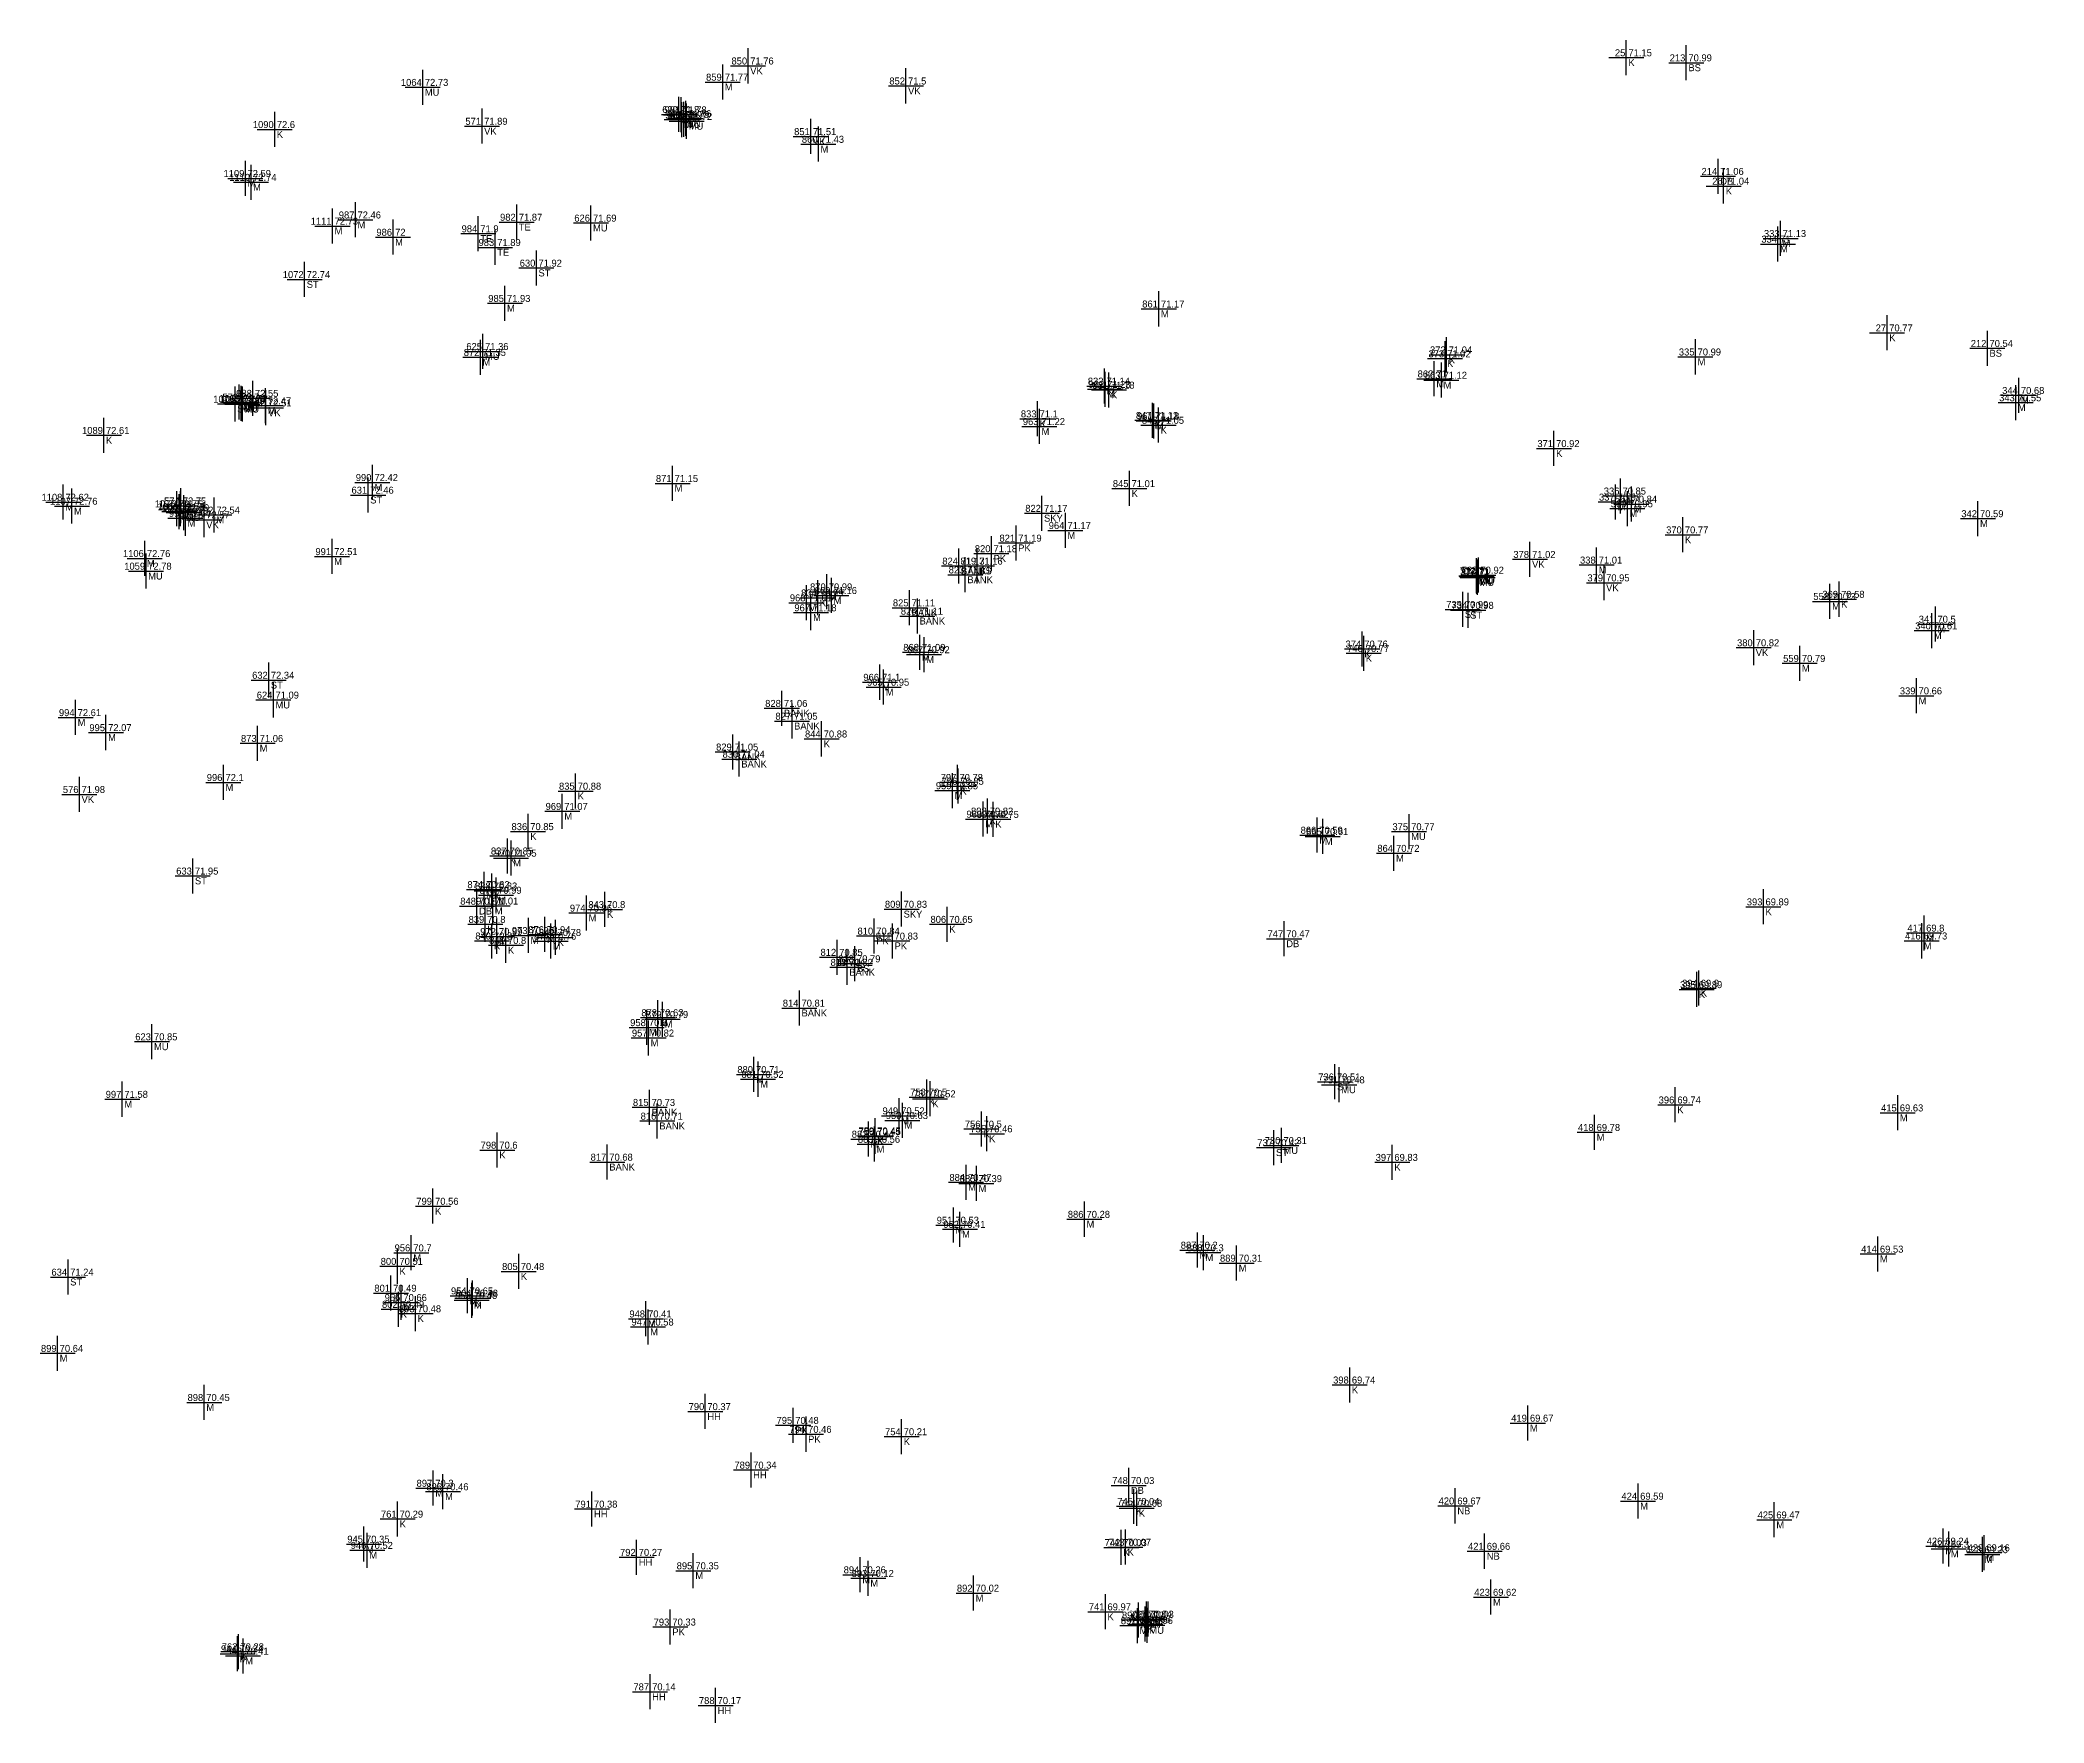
# Model space of a CAD drawing. Header units: metres. Extents: x 152719 to 152886, y 6408449 to 6408667.
# Drawn here: x 152750.8 to 152808, y 6408529.7 to 6408577.7 of the extents above; entities that cross this region are included whole.
import ezdxf
from ezdxf.enums import TextEntityAlignment as Align

# ---------------------------------------------------------------- set-up
doc = ezdxf.new("R2010")
doc.units = ezdxf.units.M
doc.header["$PDMODE"] = 2
doc.header["$PDSIZE"] = 0.5
for name, color, linetype in [('BANK', 7, 'Continuous'), ('BS', 7, 'Continuous'), ('DB', 7, 'Continuous'), ('HH', 7, 'Continuous'), ('K', 7, 'Continuous'), ('M', 7, 'Continuous'), ('MU', 7, 'Continuous'), ('NB', 7, 'Continuous'), ('PK', 7, 'Continuous'), ('pntdesc', 1, 'Continuous'), ('pntelev', 2, 'Continuous'), ('pntno', 3, 'Continuous'), ('SKY', 7, 'Continuous'), ('ST', 7, 'Continuous'), ('TE', 7, 'Continuous'), ('VK', 7, 'Continuous')]:
    doc.layers.add(name, color=color, linetype=linetype)

# ---------------------------------------------------------------- blocks, each defined once
blk = doc.blocks.new('meas')
at = {"color": 0}
blk.add_point((0, 0), dxfattribs=at)
at = {"layer": 'pntdesc'}
blk.add_attdef('PNTDESC', text='', height=1, dxfattribs=at).set_placement((0.3, -0.21), align=Align.TOP_LEFT)
at = {"layer": 'pntelev'}
blk.add_attdef('PNTELEV', (0.3, 0.19), '', height=1, dxfattribs=at)
at = {"layer": 'pntno'}
blk.add_attdef('PNTNO', text='', height=1, dxfattribs=at).set_placement((-0.14, 0.19), align=Align.RIGHT)

msp = doc.modelspace()

# ---------------------------------------------------------------- block references
at = {"layer": 'BANK', "xscale": 0.2, "yscale": 0.2, "zscale": 0.2}
for p, values in [((152777.034, 6408562.735, 71.13), {'PNTNO': '824', 'PNTELEV': '71.13', 'PNTDESC': 'BANK'}), ((152777.215, 6408562.484, 71.115), {'PNTNO': '823', 'PNTELEV': '71.11', 'PNTDESC': 'BANK'}), ((152775.623, 6408561.543, 71.111), {'PNTNO': '825', 'PNTELEV': '71.11', 'PNTDESC': 'BANK'}), ((152775.849, 6408561.306, 71.115), {'PNTNO': '826', 'PNTELEV': '71.11', 'PNTDESC': 'BANK'}), ((152771.978, 6408558.673, 71.06), {'PNTNO': '828', 'PNTELEV': '71.06', 'PNTDESC': 'BANK'}), ((152772.269, 6408558.306, 71.049), {'PNTNO': '827', 'PNTELEV': '71.05', 'PNTDESC': 'BANK'}), ((152770.576, 6408557.427, 71.05), {'PNTNO': '829', 'PNTELEV': '71.05', 'PNTDESC': 'BANK'}), ((152770.761, 6408557.223, 71.038), {'PNTNO': '830', 'PNTELEV': '71.04', 'PNTDESC': 'BANK'}), ((152773.557, 6408551.566, 70.85), {'PNTNO': '812', 'PNTELEV': '70.85', 'PNTDESC': 'BANK'}), ((152773.844, 6408551.28, 70.817), {'PNTNO': '813', 'PNTELEV': '70.82', 'PNTDESC': 'BANK'}), ((152772.48, 6408550.115, 70.806), {'PNTNO': '814', 'PNTELEV': '70.81', 'PNTDESC': 'BANK'}), ((152768.202, 6408547.281, 70.728), {'PNTNO': '815', 'PNTELEV': '70.73', 'PNTDESC': 'BANK'}), ((152768.422, 6408546.889, 70.706), {'PNTNO': '816', 'PNTELEV': '70.71', 'PNTDESC': 'BANK'}), ((152766.994, 6408545.717, 70.682), {'PNTNO': '817', 'PNTELEV': '70.68', 'PNTDESC': 'BANK'})]:
    msp.add_blockref('meas', p, dxfattribs=at).add_auto_attribs(values)
at = {"layer": 'BS', "xscale": 0.2, "yscale": 0.2, "zscale": 0.2}
for p, values in [((152797.796, 6408577.103, 70.99), {'PNTNO': '213', 'PNTELEV': '70.99', 'PNTDESC': 'BS'}), ((152806.39, 6408568.95, 70.541), {'PNTNO': '212', 'PNTELEV': '70.54', 'PNTDESC': 'BS'}), ((152777.552, 6408562.736, 71.155), {'PNTNO': '819', 'PNTELEV': '71.16', 'PNTDESC': 'BS'}), ((152774.063, 6408551.382, 70.79), {'PNTNO': '818', 'PNTELEV': '70.79', 'PNTDESC': 'BS'})]:
    msp.add_blockref('meas', p, dxfattribs=at).add_auto_attribs(values)
at = {"layer": 'DB', "xscale": 0.2, "yscale": 0.2, "zscale": 0.2}
for p, values in [((152798.705, 6408573.861, 71.056), {'PNTNO': '214', 'PNTELEV': '71.06', 'PNTDESC': 'DB'}), ((152763.274, 6408553.026, 70.813), {'PNTNO': '848', 'PNTELEV': '70.81', 'PNTDESC': 'DB'}), ((152786.317, 6408552.093, 70.466), {'PNTNO': '747', 'PNTELEV': '70.47', 'PNTDESC': 'DB'}), ((152781.882, 6408536.486, 70.027), {'PNTNO': '748', 'PNTELEV': '70.03', 'PNTDESC': 'DB'})]:
    msp.add_blockref('meas', p, dxfattribs=at).add_auto_attribs(values)
at = {"layer": 'HH', "xscale": 0.2, "yscale": 0.2, "zscale": 0.2}
for p, values in [((152769.793, 6408538.597, 70.372), {'PNTNO': '790', 'PNTELEV': '70.37', 'PNTDESC': 'HH'}), ((152771.1, 6408536.926, 70.344), {'PNTNO': '789', 'PNTELEV': '70.34', 'PNTDESC': 'HH'}), ((152766.556, 6408535.812, 70.385), {'PNTNO': '791', 'PNTELEV': '70.38', 'PNTDESC': 'HH'}), ((152767.834, 6408534.435, 70.269), {'PNTNO': '792', 'PNTELEV': '70.27', 'PNTDESC': 'HH'}), ((152768.216, 6408530.595, 70.141), {'PNTNO': '787', 'PNTELEV': '70.14', 'PNTDESC': 'HH'}), ((152770.086, 6408530.204, 70.167), {'PNTNO': '788', 'PNTELEV': '70.17', 'PNTDESC': 'HH'})]:
    msp.add_blockref('meas', p, dxfattribs=at).add_auto_attribs(values)
at = {"layer": 'K', "xscale": 0.2, "yscale": 0.2, "zscale": 0.2}
for p, values in [((152796.084, 6408577.249, 71.155), {'PNTNO': '25', 'PNTELEV': '71.15', 'PNTDESC': 'K'}), ((152757.502, 6408575.199, 72.596), {'PNTNO': '1090', 'PNTELEV': '72.6', 'PNTDESC': 'K'}), ((152798.862, 6408573.583, 71.044), {'PNTNO': '26', 'PNTELEV': '71.04', 'PNTDESC': 'K'}), ((152803.528, 6408569.393, 70.769), {'PNTNO': '27', 'PNTELEV': '70.77', 'PNTDESC': 'K'}), ((152790.91, 6408568.654, 71.018), {'PNTNO': '373', 'PNTELEV': '71.02', 'PNTDESC': 'K'}), ((152790.954, 6408568.765, 71.045), {'PNTNO': '372', 'PNTELEV': '71.04', 'PNTDESC': 'K'}), ((152781.187, 6408567.873, 71.135), {'PNTNO': '832', 'PNTELEV': '71.14', 'PNTDESC': 'K'}), ((152781.317, 6408567.759, 71.183), {'PNTNO': '831', 'PNTELEV': '71.18', 'PNTDESC': 'K'}), ((152779.276, 6408566.939, 71.102), {'PNTNO': '833', 'PNTELEV': '71.1', 'PNTDESC': 'K'}), ((152782.559, 6408566.893, 71.123), {'PNTNO': '847', 'PNTELEV': '71.12', 'PNTDESC': 'K'}), ((152782.73, 6408566.757, 71.053), {'PNTNO': '846', 'PNTELEV': '71.05', 'PNTDESC': 'K'}), ((152752.626, 6408566.466, 72.606), {'PNTNO': '1089', 'PNTELEV': '72.61', 'PNTDESC': 'K'}), ((152794.019, 6408566.091, 70.925), {'PNTNO': '371', 'PNTELEV': '70.92', 'PNTDESC': 'K'}), ((152781.901, 6408564.948, 71.006), {'PNTNO': '845', 'PNTELEV': '71.01', 'PNTDESC': 'K'}), ((152797.695, 6408563.626, 70.769), {'PNTNO': '370', 'PNTELEV': '70.77', 'PNTDESC': 'K'}), ((152773.003, 6408561.826, 70.991), {'PNTNO': '834', 'PNTELEV': '70.99', 'PNTDESC': 'K'}), ((152802.155, 6408561.787, 70.581), {'PNTNO': '369', 'PNTELEV': '70.58', 'PNTDESC': 'K'}), ((152788.544, 6408560.368, 70.764), {'PNTNO': '374', 'PNTELEV': '70.76', 'PNTDESC': 'K'}), ((152788.588, 6408560.241, 70.772), {'PNTNO': '746', 'PNTELEV': '70.77', 'PNTDESC': 'K'}), ((152773.114, 6408557.8, 70.881), {'PNTNO': '844', 'PNTELEV': '70.88', 'PNTDESC': 'K'}), ((152776.988, 6408556.558, 70.782), {'PNTNO': '797', 'PNTELEV': '70.78', 'PNTDESC': 'K'}), ((152777.014, 6408556.451, 70.849), {'PNTNO': '796', 'PNTELEV': '70.85', 'PNTDESC': 'K'}), ((152766.092, 6408556.31, 70.879), {'PNTNO': '835', 'PNTELEV': '70.88', 'PNTDESC': 'K'}), ((152777.853, 6408555.598, 70.818), {'PNTNO': '808', 'PNTELEV': '70.82', 'PNTDESC': 'K'}), ((152778.013, 6408555.503, 70.747), {'PNTNO': '807', 'PNTELEV': '70.75', 'PNTDESC': 'K'}), ((152764.737, 6408555.155, 70.853), {'PNTNO': '836', 'PNTELEV': '70.85', 'PNTDESC': 'K'}), ((152764.148, 6408554.459, 70.854), {'PNTNO': '837', 'PNTELEV': '70.85', 'PNTDESC': 'K'}), ((152763.696, 6408553.459, 70.828), {'PNTNO': '838', 'PNTELEV': '70.83', 'PNTDESC': 'K'}), ((152799.997, 6408553.006, 69.891), {'PNTNO': '393', 'PNTELEV': '69.89', 'PNTDESC': 'K'}), ((152763.511, 6408552.505, 70.799), {'PNTNO': '839', 'PNTELEV': '70.8', 'PNTDESC': 'K'}), ((152766.929, 6408552.929, 70.795), {'PNTNO': '843', 'PNTELEV': '70.8', 'PNTDESC': 'K'}), ((152776.696, 6408552.507, 70.647), {'PNTNO': '806', 'PNTELEV': '70.65', 'PNTDESC': 'K'}), ((152763.702, 6408552.032, 70.796), {'PNTNO': '840', 'PNTELEV': '70.8', 'PNTDESC': 'K'}), ((152764.101, 6408551.906, 70.796), {'PNTNO': '841', 'PNTELEV': '70.8', 'PNTDESC': 'K'}), ((152765.518, 6408552.131, 70.781), {'PNTNO': '842', 'PNTELEV': '70.78', 'PNTDESC': 'K'}), ((152798.093, 6408550.644, 69.893), {'PNTNO': '395', 'PNTELEV': '69.89', 'PNTDESC': 'K'}), ((152798.15, 6408550.684, 69.899), {'PNTNO': '394', 'PNTELEV': '69.9', 'PNTDESC': 'K'}), ((152776.114, 6408547.574, 70.497), {'PNTNO': '758', 'PNTELEV': '70.5', 'PNTDESC': 'K'}), ((152776.209, 6408547.525, 70.516), {'PNTNO': '757', 'PNTELEV': '70.52', 'PNTDESC': 'K'}), ((152797.481, 6408547.351, 69.74), {'PNTNO': '396', 'PNTELEV': '69.74', 'PNTDESC': 'K'}), ((152774.642, 6408546.468, 70.45), {'PNTNO': '759', 'PNTELEV': '70.45', 'PNTDESC': 'K'}), ((152774.644, 6408546.448, 70.454), {'PNTNO': '760', 'PNTELEV': '70.45', 'PNTDESC': 'K'}), ((152777.677, 6408546.662, 70.502), {'PNTNO': '756', 'PNTELEV': '70.5', 'PNTDESC': 'K'}), ((152777.833, 6408546.526, 70.461), {'PNTNO': '755', 'PNTELEV': '70.46', 'PNTDESC': 'K'}), ((152763.855, 6408546.061, 70.597), {'PNTNO': '798', 'PNTELEV': '70.6', 'PNTDESC': 'K'}), ((152789.403, 6408545.712, 69.83), {'PNTNO': '397', 'PNTELEV': '69.83', 'PNTDESC': 'K'}), ((152762.02, 6408544.459, 70.564), {'PNTNO': '799', 'PNTELEV': '70.56', 'PNTDESC': 'K'}), ((152761.003, 6408542.743, 70.513), {'PNTNO': '800', 'PNTELEV': '70.51', 'PNTDESC': 'K'}), ((152764.467, 6408542.596, 70.484), {'PNTNO': '805', 'PNTELEV': '70.48', 'PNTDESC': 'K'}), ((152760.822, 6408541.976, 70.494), {'PNTNO': '801', 'PNTELEV': '70.49', 'PNTDESC': 'K'}), ((152763.147, 6408541.833, 70.48), {'PNTNO': '804', 'PNTELEV': '70.48', 'PNTDESC': 'K'}), ((152761.04, 6408541.516, 70.485), {'PNTNO': '802', 'PNTELEV': '70.49', 'PNTDESC': 'K'}), ((152761.522, 6408541.39, 70.484), {'PNTNO': '803', 'PNTELEV': '70.48', 'PNTDESC': 'K'}), ((152788.189, 6408539.356, 69.74), {'PNTNO': '398', 'PNTELEV': '69.74', 'PNTDESC': 'K'}), ((152775.398, 6408537.88, 70.212), {'PNTNO': '754', 'PNTELEV': '70.21', 'PNTDESC': 'K'}), ((152782.028, 6408535.889, 70.039), {'PNTNO': '745', 'PNTELEV': '70.04', 'PNTDESC': 'K'}), ((152782.107, 6408535.835, 70.082), {'PNTNO': '744', 'PNTELEV': '70.08', 'PNTDESC': 'K'}), ((152761.01, 6408535.527, 70.286), {'PNTNO': '761', 'PNTELEV': '70.29', 'PNTDESC': 'K'}), ((152781.665, 6408534.713, 70.032), {'PNTNO': '742', 'PNTELEV': '70.03', 'PNTDESC': 'K'}), ((152781.787, 6408534.724, 70.072), {'PNTNO': '743', 'PNTELEV': '70.07', 'PNTDESC': 'K'}), ((152781.214, 6408532.879, 69.968), {'PNTNO': '741', 'PNTELEV': '69.97', 'PNTDESC': 'K'}), ((152782.351, 6408532.527, 69.963), {'PNTNO': '740', 'PNTELEV': '69.96', 'PNTDESC': 'K'}), ((152756.465, 6408531.74, 70.279), {'PNTNO': '762', 'PNTELEV': '70.28', 'PNTDESC': 'K'})]:
    msp.add_blockref('meas', p, dxfattribs=at).add_auto_attribs(values)
at = {"layer": 'M', "xscale": 0.2, "yscale": 0.2, "zscale": 0.2}
for p, values in [((152770.29, 6408576.552, 71.769), {'PNTNO': '859', 'PNTELEV': '71.77', 'PNTDESC': 'M'}), ((152769.103, 6408575.618, 71.784), {'PNTNO': '981', 'PNTELEV': '71.78', 'PNTDESC': 'M'}), ((152769.122, 6408575.477, 71.896), {'PNTNO': '980', 'PNTELEV': '71.9', 'PNTDESC': 'M'}), ((152773.024, 6408574.778, 71.435), {'PNTNO': '860', 'PNTELEV': '71.43', 'PNTDESC': 'M'}), ((152756.665, 6408573.802, 72.593), {'PNTNO': '1109', 'PNTELEV': '72.59', 'PNTDESC': 'M'}), ((152756.826, 6408573.692, 72.742), {'PNTNO': '1110', 'PNTELEV': '72.74', 'PNTDESC': 'M'}), ((152759.152, 6408572.441, 72.726), {'PNTNO': '1111', 'PNTELEV': '72.73', 'PNTDESC': 'M'}), ((152759.806, 6408572.618, 72.463), {'PNTNO': '987', 'PNTELEV': '72.46', 'PNTDESC': 'M'}), ((152760.88, 6408572.124, 71.996), {'PNTNO': '986', 'PNTELEV': '72', 'PNTDESC': 'M'}), ((152800.412, 6408571.927, 71.004), {'PNTNO': '334', 'PNTELEV': '71', 'PNTDESC': 'M'}), ((152800.486, 6408572.088, 71.128), {'PNTNO': '333', 'PNTELEV': '71.13', 'PNTDESC': 'M'}), ((152764.073, 6408570.235, 71.93), {'PNTNO': '985', 'PNTELEV': '71.93', 'PNTDESC': 'M'}), ((152782.74, 6408570.076, 71.167), {'PNTNO': '861', 'PNTELEV': '71.17', 'PNTDESC': 'M'}), ((152763.373, 6408568.693, 71.353), {'PNTNO': '872', 'PNTELEV': '71.35', 'PNTDESC': 'M'}), ((152798.058, 6408568.706, 70.992), {'PNTNO': '335', 'PNTELEV': '70.99', 'PNTDESC': 'M'}), ((152790.601, 6408568.08, 71.003), {'PNTNO': '862', 'PNTELEV': '71', 'PNTDESC': 'M'}), ((152790.807, 6408568.041, 71.118), {'PNTNO': '863', 'PNTELEV': '71.12', 'PNTDESC': 'M'}), ((152756.878, 6408567.525, 72.552), {'PNTNO': '988', 'PNTELEV': '72.55', 'PNTDESC': 'M'}), ((152757.244, 6408567.312, 72.469), {'PNTNO': '989', 'PNTELEV': '72.47', 'PNTDESC': 'M'}), ((152781.204, 6408567.781, 71.231), {'PNTNO': '962', 'PNTELEV': '71.23', 'PNTDESC': 'M'}), ((152807.2, 6408567.399, 70.554), {'PNTNO': '343', 'PNTELEV': '70.55', 'PNTDESC': 'M'}), ((152807.287, 6408567.607, 70.68), {'PNTNO': '344', 'PNTELEV': '70.68', 'PNTDESC': 'M'}), ((152779.332, 6408566.719, 71.215), {'PNTNO': '963', 'PNTELEV': '71.22', 'PNTDESC': 'M'}), ((152782.595, 6408566.877, 71.179), {'PNTNO': '961', 'PNTELEV': '71.18', 'PNTDESC': 'M'}), ((152760.291, 6408565.121, 72.423), {'PNTNO': '990', 'PNTELEV': '72.42', 'PNTDESC': 'M'}), ((152768.858, 6408565.094, 71.151), {'PNTNO': '871', 'PNTELEV': '71.15', 'PNTDESC': 'M'}), ((152751.469, 6408564.558, 72.623), {'PNTNO': '1108', 'PNTELEV': '72.62', 'PNTDESC': 'M'}), ((152751.714, 6408564.445, 72.757), {'PNTNO': '1107', 'PNTELEV': '72.76', 'PNTDESC': 'M'}), ((152795.777, 6408564.563, 70.974), {'PNTNO': '337', 'PNTELEV': '70.97', 'PNTDESC': 'M'}), ((152795.915, 6408564.736, 70.85), {'PNTNO': '336', 'PNTELEV': '70.85', 'PNTDESC': 'M'}), ((152796.231, 6408564.503, 70.84), {'PNTNO': '561', 'PNTELEV': '70.84', 'PNTDESC': 'M'}), ((152754.955, 6408564.097, 72.635), {'PNTNO': '993', 'PNTELEV': '72.64', 'PNTDESC': 'M'}), ((152755.779, 6408564.191, 72.536), {'PNTNO': '992', 'PNTELEV': '72.54', 'PNTDESC': 'M'}), ((152796.113, 6408564.373, 70.952), {'PNTNO': '560', 'PNTELEV': '70.95', 'PNTDESC': 'M'}), ((152806.12, 6408564.089, 70.593), {'PNTNO': '342', 'PNTELEV': '70.59', 'PNTDESC': 'M'}), ((152780.071, 6408563.751, 71.172), {'PNTNO': '964', 'PNTELEV': '71.17', 'PNTDESC': 'M'}), ((152753.794, 6408562.952, 72.759), {'PNTNO': '1106', 'PNTELEV': '72.76', 'PNTDESC': 'M'}), ((152759.139, 6408563.007, 72.51), {'PNTNO': '991', 'PNTELEV': '72.51', 'PNTDESC': 'M'}), ((152795.237, 6408562.765, 71.008), {'PNTNO': '338', 'PNTELEV': '71.01', 'PNTDESC': 'M'}), ((152772.682, 6408561.687, 71.009), {'PNTNO': '968', 'PNTELEV': '71.01', 'PNTDESC': 'M'}), ((152773.259, 6408561.999, 70.994), {'PNTNO': '870', 'PNTELEV': '70.99', 'PNTDESC': 'M'}), ((152773.393, 6408561.896, 71.16), {'PNTNO': '869', 'PNTELEV': '71.16', 'PNTDESC': 'M'}), ((152801.897, 6408561.725, 70.732), {'PNTNO': '558', 'PNTELEV': '70.73', 'PNTDESC': 'M'}), ((152772.81, 6408561.403, 71.182), {'PNTNO': '967', 'PNTELEV': '71.18', 'PNTDESC': 'M'}), ((152804.905, 6408561.076, 70.501), {'PNTNO': '341', 'PNTELEV': '70.5', 'PNTDESC': 'M'}), ((152804.803, 6408560.888, 70.615), {'PNTNO': '340', 'PNTELEV': '70.61', 'PNTDESC': 'M'}), ((152775.919, 6408560.272, 71.088), {'PNTNO': '868', 'PNTELEV': '71.09', 'PNTDESC': 'M'}), ((152776.04, 6408560.206, 70.918), {'PNTNO': '867', 'PNTELEV': '70.92', 'PNTDESC': 'M'}), ((152801.035, 6408559.956, 70.789), {'PNTNO': '559', 'PNTELEV': '70.79', 'PNTDESC': 'M'}), ((152774.779, 6408559.418, 71.102), {'PNTNO': '966', 'PNTELEV': '71.1', 'PNTDESC': 'M'}), ((152774.885, 6408559.278, 70.945), {'PNTNO': '965', 'PNTELEV': '70.95', 'PNTDESC': 'M'}), ((152804.366, 6408559.031, 70.662), {'PNTNO': '339', 'PNTELEV': '70.66', 'PNTDESC': 'M'}), ((152751.818, 6408558.41, 72.614), {'PNTNO': '994', 'PNTELEV': '72.61', 'PNTDESC': 'M'}), ((152752.687, 6408557.981, 72.068), {'PNTNO': '995', 'PNTELEV': '72.07', 'PNTDESC': 'M'}), ((152757.015, 6408557.673, 71.063), {'PNTNO': '873', 'PNTELEV': '71.06', 'PNTDESC': 'M'}), ((152756.038, 6408556.557, 72.095), {'PNTNO': '996', 'PNTELEV': '72.1', 'PNTDESC': 'M'}), ((152776.849, 6408556.323, 70.851), {'PNTNO': '959', 'PNTELEV': '70.85', 'PNTDESC': 'M'}), ((152765.709, 6408555.732, 71.073), {'PNTNO': '969', 'PNTELEV': '71.07', 'PNTDESC': 'M'}), ((152777.721, 6408555.511, 70.816), {'PNTNO': '960', 'PNTELEV': '70.82', 'PNTDESC': 'M'}), ((152787.261, 6408555.052, 70.585), {'PNTNO': '866', 'PNTELEV': '70.59', 'PNTDESC': 'M'}), ((152787.418, 6408555.013, 70.608), {'PNTNO': '865', 'PNTELEV': '70.61', 'PNTDESC': 'M'}), ((152764.249, 6408554.397, 71.05), {'PNTNO': '970', 'PNTELEV': '71.05', 'PNTDESC': 'M'}), ((152789.451, 6408554.535, 70.725), {'PNTNO': '864', 'PNTELEV': '70.72', 'PNTDESC': 'M'}), ((152763.477, 6408553.499, 70.817), {'PNTNO': '874', 'PNTELEV': '70.82', 'PNTDESC': 'M'}), ((152763.726, 6408553.031, 71.012), {'PNTNO': '971', 'PNTELEV': '71.01', 'PNTDESC': 'M'}), ((152763.821, 6408553.338, 70.989), {'PNTNO': '875', 'PNTELEV': '70.99', 'PNTDESC': 'M'}), ((152766.402, 6408552.828, 70.957), {'PNTNO': '974', 'PNTELEV': '70.96', 'PNTDESC': 'M'}), ((152763.844, 6408552.158, 70.988), {'PNTNO': '972', 'PNTELEV': '70.99', 'PNTDESC': 'M'}), ((152764.747, 6408552.187, 70.948), {'PNTNO': '973', 'PNTELEV': '70.95', 'PNTDESC': 'M'}), ((152765.215, 6408552.214, 70.942), {'PNTNO': '876', 'PNTELEV': '70.94', 'PNTDESC': 'M'}), ((152765.38, 6408552.026, 70.762), {'PNTNO': '877', 'PNTELEV': '70.76', 'PNTDESC': 'M'}), ((152804.515, 6408552.033, 69.733), {'PNTNO': '416', 'PNTELEV': '69.73', 'PNTDESC': 'M'}), ((152804.582, 6408552.258, 69.805), {'PNTNO': '417', 'PNTELEV': '69.8', 'PNTDESC': 'M'}), ((152768.124, 6408549.559, 70.673), {'PNTNO': '958', 'PNTELEV': '70.67', 'PNTDESC': 'M'}), ((152768.442, 6408549.843, 70.63), {'PNTNO': '878', 'PNTELEV': '70.63', 'PNTDESC': 'M'}), ((152768.574, 6408549.793, 70.785), {'PNTNO': '879', 'PNTELEV': '70.79', 'PNTDESC': 'M'}), ((152768.173, 6408549.262, 70.816), {'PNTNO': '957', 'PNTELEV': '70.82', 'PNTDESC': 'M'}), ((152771.183, 6408548.218, 70.71), {'PNTNO': '880', 'PNTELEV': '70.71', 'PNTDESC': 'M'}), ((152771.3, 6408548.083, 70.521), {'PNTNO': '881', 'PNTELEV': '70.52', 'PNTDESC': 'M'}), ((152753.153, 6408547.512, 71.581), {'PNTNO': '997', 'PNTELEV': '71.58', 'PNTDESC': 'M'}), ((152775.326, 6408547.04, 70.525), {'PNTNO': '949', 'PNTELEV': '70.52', 'PNTDESC': 'M'}), ((152775.42, 6408546.908, 70.633), {'PNTNO': '950', 'PNTELEV': '70.63', 'PNTDESC': 'M'}), ((152803.831, 6408547.124, 69.627), {'PNTNO': '415', 'PNTELEV': '69.63', 'PNTDESC': 'M'}), ((152774.448, 6408546.373, 70.441), {'PNTNO': '882', 'PNTELEV': '70.44', 'PNTDESC': 'M'}), ((152774.624, 6408546.228, 70.56), {'PNTNO': '883', 'PNTELEV': '70.56', 'PNTDESC': 'M'}), ((152795.177, 6408546.566, 69.781), {'PNTNO': '418', 'PNTELEV': '69.78', 'PNTDESC': 'M'}), ((152777.236, 6408545.139, 70.471), {'PNTNO': '884', 'PNTELEV': '70.47', 'PNTDESC': 'M'}), ((152777.532, 6408545.106, 70.395), {'PNTNO': '885', 'PNTELEV': '70.39', 'PNTDESC': 'M'}), ((152776.874, 6408543.917, 70.526), {'PNTNO': '951', 'PNTELEV': '70.53', 'PNTDESC': 'M'}), ((152780.616, 6408544.086, 70.284), {'PNTNO': '886', 'PNTELEV': '70.28', 'PNTDESC': 'M'}), ((152777.063, 6408543.8, 70.41), {'PNTNO': '952', 'PNTELEV': '70.41', 'PNTDESC': 'M'}), ((152761.4, 6408543.128, 70.703), {'PNTNO': '956', 'PNTELEV': '70.7', 'PNTDESC': 'M'}), ((152783.839, 6408543.205, 70.198), {'PNTNO': '887', 'PNTELEV': '70.2', 'PNTDESC': 'M'}), ((152784.012, 6408543.13, 70.303), {'PNTNO': '888', 'PNTELEV': '70.3', 'PNTDESC': 'M'}), ((152784.96, 6408542.834, 70.314), {'PNTNO': '889', 'PNTELEV': '70.31', 'PNTDESC': 'M'}), ((152803.263, 6408543.092, 69.528), {'PNTNO': '414', 'PNTELEV': '69.53', 'PNTDESC': 'M'}), ((152761.116, 6408541.71, 70.657), {'PNTNO': '955', 'PNTELEV': '70.66', 'PNTDESC': 'M'}), ((152763.008, 6408541.9, 70.645), {'PNTNO': '954', 'PNTELEV': '70.65', 'PNTDESC': 'M'}), ((152763.126, 6408541.773, 70.482), {'PNTNO': '953', 'PNTELEV': '70.48', 'PNTDESC': 'M'}), ((152768.101, 6408541.242, 70.407), {'PNTNO': '948', 'PNTELEV': '70.41', 'PNTDESC': 'M'}), ((152768.161, 6408541.011, 70.575), {'PNTNO': '947', 'PNTELEV': '70.58', 'PNTDESC': 'M'}), ((152751.305, 6408540.258, 70.645), {'PNTNO': '899', 'PNTELEV': '70.64', 'PNTDESC': 'M'}), ((152755.49, 6408538.856, 70.452), {'PNTNO': '898', 'PNTELEV': '70.45', 'PNTDESC': 'M'}), ((152793.273, 6408538.266, 69.674), {'PNTNO': '419', 'PNTELEV': '69.67', 'PNTDESC': 'M'}), ((152762.027, 6408536.408, 70.304), {'PNTNO': '897', 'PNTELEV': '70.3', 'PNTDESC': 'M'}), ((152762.306, 6408536.309, 70.459), {'PNTNO': '896', 'PNTELEV': '70.46', 'PNTDESC': 'M'}), ((152796.419, 6408536.038, 69.591), {'PNTNO': '424', 'PNTELEV': '69.59', 'PNTDESC': 'M'}), ((152800.305, 6408535.503, 69.472), {'PNTNO': '425', 'PNTELEV': '69.47', 'PNTDESC': 'M'}), ((152760.049, 6408534.811, 70.352), {'PNTNO': '945', 'PNTELEV': '70.35', 'PNTDESC': 'M'}), ((152805.131, 6408534.755, 69.24), {'PNTNO': '426', 'PNTELEV': '69.24', 'PNTDESC': 'M'}), ((152760.146, 6408534.634, 70.521), {'PNTNO': '946', 'PNTELEV': '70.52', 'PNTDESC': 'M'}), ((152805.287, 6408534.67, 69.302), {'PNTNO': '427', 'PNTELEV': '69.3', 'PNTDESC': 'M'}), ((152806.247, 6408534.513, 69.228), {'PNTNO': '428', 'PNTELEV': '69.23', 'PNTDESC': 'M'}), ((152806.301, 6408534.566, 69.156), {'PNTNO': '429', 'PNTELEV': '69.16', 'PNTDESC': 'M'}), ((152769.451, 6408534.051, 70.353), {'PNTNO': '895', 'PNTELEV': '70.35', 'PNTDESC': 'M'}), ((152774.218, 6408533.936, 70.258), {'PNTNO': '894', 'PNTELEV': '70.26', 'PNTDESC': 'M'}), ((152774.446, 6408533.834, 70.124), {'PNTNO': '893', 'PNTELEV': '70.12', 'PNTDESC': 'M'}), ((152777.45, 6408533.412, 70.017), {'PNTNO': '892', 'PNTELEV': '70.02', 'PNTDESC': 'M'}), ((152792.218, 6408533.295, 69.62), {'PNTNO': '423', 'PNTELEV': '69.62', 'PNTDESC': 'M'}), ((152782.13, 6408532.484, 69.953), {'PNTNO': '891', 'PNTELEV': '69.95', 'PNTDESC': 'M'}), ((152782.161, 6408532.643, 70.02), {'PNTNO': '890', 'PNTELEV': '70.02', 'PNTDESC': 'M'}), ((152756.443, 6408531.68, 70.343), {'PNTNO': '944', 'PNTELEV': '70.34', 'PNTDESC': 'M'}), ((152756.6, 6408531.615, 70.409), {'PNTNO': '943', 'PNTELEV': '70.41', 'PNTDESC': 'M'})]:
    msp.add_blockref('meas', p, dxfattribs=at).add_auto_attribs(values)
at = {"layer": 'MU', "xscale": 0.2, "yscale": 0.2, "zscale": 0.2}
for p, values in [((152761.728, 6408576.403, 72.729), {'PNTNO': '1064', 'PNTELEV': '72.73', 'PNTDESC': 'MU'}), ((152769.18, 6408575.487, 71.787), {'PNTNO': '628', 'PNTELEV': '71.79', 'PNTDESC': 'MU'}), ((152769.261, 6408575.434, 71.717), {'PNTNO': '627', 'PNTELEV': '71.72', 'PNTDESC': 'MU'}), ((152766.529, 6408572.528, 71.692), {'PNTNO': '626', 'PNTELEV': '71.69', 'PNTDESC': 'MU'}), ((152763.447, 6408568.862, 71.356), {'PNTNO': '625', 'PNTELEV': '71.36', 'PNTDESC': 'MU'}), ((152756.542, 6408567.379, 72.709), {'PNTNO': '1063', 'PNTELEV': '72.71', 'PNTDESC': 'MU'}), ((152756.58, 6408567.356, 72.67), {'PNTNO': '1062', 'PNTELEV': '72.67', 'PNTDESC': 'MU'}), ((152754.78, 6408564.289, 72.734), {'PNTNO': '1060', 'PNTELEV': '72.73', 'PNTDESC': 'MU'}), ((152754.905, 6408564.26, 72.692), {'PNTNO': '1061', 'PNTELEV': '72.69', 'PNTDESC': 'MU'}), ((152753.831, 6408562.59, 72.779), {'PNTNO': '1059', 'PNTELEV': '72.78', 'PNTDESC': 'MU'}), ((152791.805, 6408562.456, 71.001), {'PNTNO': '732', 'PNTELEV': '71', 'PNTDESC': 'MU'}), ((152791.837, 6408562.408, 70.996), {'PNTNO': '376', 'PNTELEV': '71', 'PNTDESC': 'MU'}), ((152791.86, 6408562.476, 70.925), {'PNTNO': '733', 'PNTELEV': '70.92', 'PNTDESC': 'MU'}), ((152757.465, 6408558.91, 71.093), {'PNTNO': '624', 'PNTELEV': '71.09', 'PNTDESC': 'MU'}), ((152789.882, 6408555.153, 70.766), {'PNTNO': '375', 'PNTELEV': '70.77', 'PNTDESC': 'MU'}), ((152753.997, 6408549.154, 70.854), {'PNTNO': '623', 'PNTELEV': '70.85', 'PNTDESC': 'MU'}), ((152787.887, 6408547.925, 70.478), {'PNTNO': '731', 'PNTELEV': '70.48', 'PNTDESC': 'MU'}), ((152786.237, 6408546.192, 70.312), {'PNTNO': '730', 'PNTELEV': '70.31', 'PNTDESC': 'MU'}), ((152782.411, 6408532.491, 69.955), {'PNTNO': '729', 'PNTELEV': '69.96', 'PNTDESC': 'MU'})]:
    msp.add_blockref('meas', p, dxfattribs=at).add_auto_attribs(values)
at = {"layer": 'NB', "xscale": 0.2, "yscale": 0.2, "zscale": 0.2}
for p, values in [((152791.2, 6408535.902, 69.674), {'PNTNO': '420', 'PNTELEV': '69.67', 'PNTDESC': 'NB'}), ((152792.04, 6408534.608, 69.661), {'PNTNO': '421', 'PNTELEV': '69.66', 'PNTDESC': 'NB'})]:
    msp.add_blockref('meas', p, dxfattribs=at).add_auto_attribs(values)
at = {"layer": 'PK', "xscale": 0.2, "yscale": 0.2, "zscale": 0.2}
for p, values in [((152778.665, 6408563.392, 71.19), {'PNTNO': '821', 'PNTELEV': '71.19', 'PNTDESC': 'PK'}), ((152777.962, 6408563.09, 71.182), {'PNTNO': '820', 'PNTELEV': '71.18', 'PNTDESC': 'PK'}), ((152774.613, 6408552.172, 70.835), {'PNTNO': '810', 'PNTELEV': '70.84', 'PNTDESC': 'PK'}), ((152775.136, 6408552.03, 70.834), {'PNTNO': '811', 'PNTELEV': '70.83', 'PNTDESC': 'PK'}), ((152772.302, 6408538.203, 70.478), {'PNTNO': '795', 'PNTELEV': '70.48', 'PNTDESC': 'PK'}), ((152772.669, 6408537.948, 70.459), {'PNTNO': '794', 'PNTELEV': '70.46', 'PNTDESC': 'PK'}), ((152768.794, 6408532.446, 70.331), {'PNTNO': '793', 'PNTELEV': '70.33', 'PNTDESC': 'PK'})]:
    msp.add_blockref('meas', p, dxfattribs=at).add_auto_attribs(values)
at = {"layer": 'SKY', "xscale": 0.2, "yscale": 0.2, "zscale": 0.2}
for p, values in [((152779.402, 6408564.242, 71.173), {'PNTNO': '822', 'PNTELEV': '71.17', 'PNTDESC': 'SKY'}), ((152775.395, 6408552.938, 70.831), {'PNTNO': '809', 'PNTELEV': '70.83', 'PNTDESC': 'SKY'})]:
    msp.add_blockref('meas', p, dxfattribs=at).add_auto_attribs(values)
at = {"layer": 'ST', "xscale": 0.2, "yscale": 0.2, "zscale": 0.2}
for p, values in [((152769.039, 6408575.627, 71.803), {'PNTNO': '629', 'PNTELEV': '71.8', 'PNTDESC': 'ST'}), ((152758.356, 6408570.916, 72.737), {'PNTNO': '1072', 'PNTELEV': '72.74', 'PNTDESC': 'ST'}), ((152764.971, 6408571.243, 71.921), {'PNTNO': '630', 'PNTELEV': '71.92', 'PNTDESC': 'ST'}), ((152756.371, 6408567.361, 72.718), {'PNTNO': '1073', 'PNTELEV': '72.72', 'PNTDESC': 'ST'}), ((152760.17, 6408564.761, 72.46), {'PNTNO': '631', 'PNTELEV': '72.46', 'PNTDESC': 'ST'}), ((152754.705, 6408564.371, 72.746), {'PNTNO': '1075', 'PNTELEV': '72.75', 'PNTDESC': 'ST'}), ((152754.815, 6408564.37, 72.716), {'PNTNO': '1074', 'PNTELEV': '72.72', 'PNTDESC': 'ST'}), ((152791.416, 6408561.495, 70.986), {'PNTNO': '735', 'PNTELEV': '70.99', 'PNTDESC': 'ST'}), ((152791.569, 6408561.472, 70.978), {'PNTNO': '734', 'PNTELEV': '70.98', 'PNTDESC': 'ST'}), ((152757.332, 6408559.477, 72.339), {'PNTNO': '632', 'PNTELEV': '72.34', 'PNTDESC': 'ST'}), ((152755.165, 6408553.887, 71.951), {'PNTNO': '633', 'PNTELEV': '71.95', 'PNTDESC': 'ST'}), ((152787.766, 6408548.009, 70.506), {'PNTNO': '736', 'PNTELEV': '70.51', 'PNTDESC': 'ST'}), ((152786.024, 6408546.129, 70.422), {'PNTNO': '737', 'PNTELEV': '70.42', 'PNTDESC': 'ST'}), ((152751.604, 6408542.435, 71.242), {'PNTNO': '634', 'PNTELEV': '71.24', 'PNTDESC': 'ST'}), ((152782.385, 6408532.671, 70.039), {'PNTNO': '738', 'PNTELEV': '70.04', 'PNTDESC': 'ST'}), ((152782.438, 6408532.667, 70.029), {'PNTNO': '739', 'PNTELEV': '70.03', 'PNTDESC': 'ST'})]:
    msp.add_blockref('meas', p, dxfattribs=at).add_auto_attribs(values)
at = {"layer": 'TE', "xscale": 0.2, "yscale": 0.2, "zscale": 0.2}
for p, values in [((152764.41, 6408572.553, 71.87), {'PNTNO': '982', 'PNTELEV': '71.87', 'PNTDESC': 'TE'}), ((152763.312, 6408572.223, 71.897), {'PNTNO': '984', 'PNTELEV': '71.9', 'PNTDESC': 'TE'}), ((152763.795, 6408571.832, 71.891), {'PNTNO': '983', 'PNTELEV': '71.89', 'PNTDESC': 'TE'})]:
    msp.add_blockref('meas', p, dxfattribs=at).add_auto_attribs(values)
at = {"layer": 'VK', "xscale": 0.2, "yscale": 0.2, "zscale": 0.2}
for p, values in [((152771.016, 6408577.014, 71.761), {'PNTNO': '850', 'PNTELEV': '71.76', 'PNTDESC': 'VK'}), ((152775.522, 6408576.443, 71.499), {'PNTNO': '852', 'PNTELEV': '71.5', 'PNTDESC': 'VK'}), ((152763.42, 6408575.292, 71.894), {'PNTNO': '571', 'PNTELEV': '71.89', 'PNTDESC': 'VK'}), ((152769.234, 6408575.514, 71.763), {'PNTNO': '849', 'PNTELEV': '71.76', 'PNTDESC': 'VK'}), ((152772.804, 6408574.997, 71.507), {'PNTNO': '851', 'PNTELEV': '71.51', 'PNTDESC': 'VK'}), ((152756.484, 6408567.416, 72.74), {'PNTNO': '573', 'PNTELEV': '72.74', 'PNTDESC': 'VK'}), ((152757.254, 6408567.251, 72.515), {'PNTNO': '572', 'PNTELEV': '72.51', 'PNTDESC': 'VK'}), ((152754.819, 6408564.453, 72.746), {'PNTNO': '574', 'PNTELEV': '72.75', 'PNTDESC': 'VK'}), ((152755.489, 6408564.055, 72.569), {'PNTNO': '575', 'PNTELEV': '72.57', 'PNTDESC': 'VK'}), ((152793.334, 6408562.926, 71.021), {'PNTNO': '378', 'PNTELEV': '71.02', 'PNTDESC': 'VK'}), ((152791.814, 6408562.437, 71.003), {'PNTNO': '377', 'PNTELEV': '71', 'PNTDESC': 'VK'}), ((152795.447, 6408562.257, 70.95), {'PNTNO': '379', 'PNTELEV': '70.95', 'PNTDESC': 'VK'}), ((152799.719, 6408560.403, 70.824), {'PNTNO': '380', 'PNTELEV': '70.82', 'PNTDESC': 'VK'}), ((152751.93, 6408556.214, 71.977), {'PNTNO': '576', 'PNTELEV': '71.98', 'PNTDESC': 'VK'})]:
    msp.add_blockref('meas', p, dxfattribs=at).add_auto_attribs(values)

doc.saveas('drawing.dxf')
